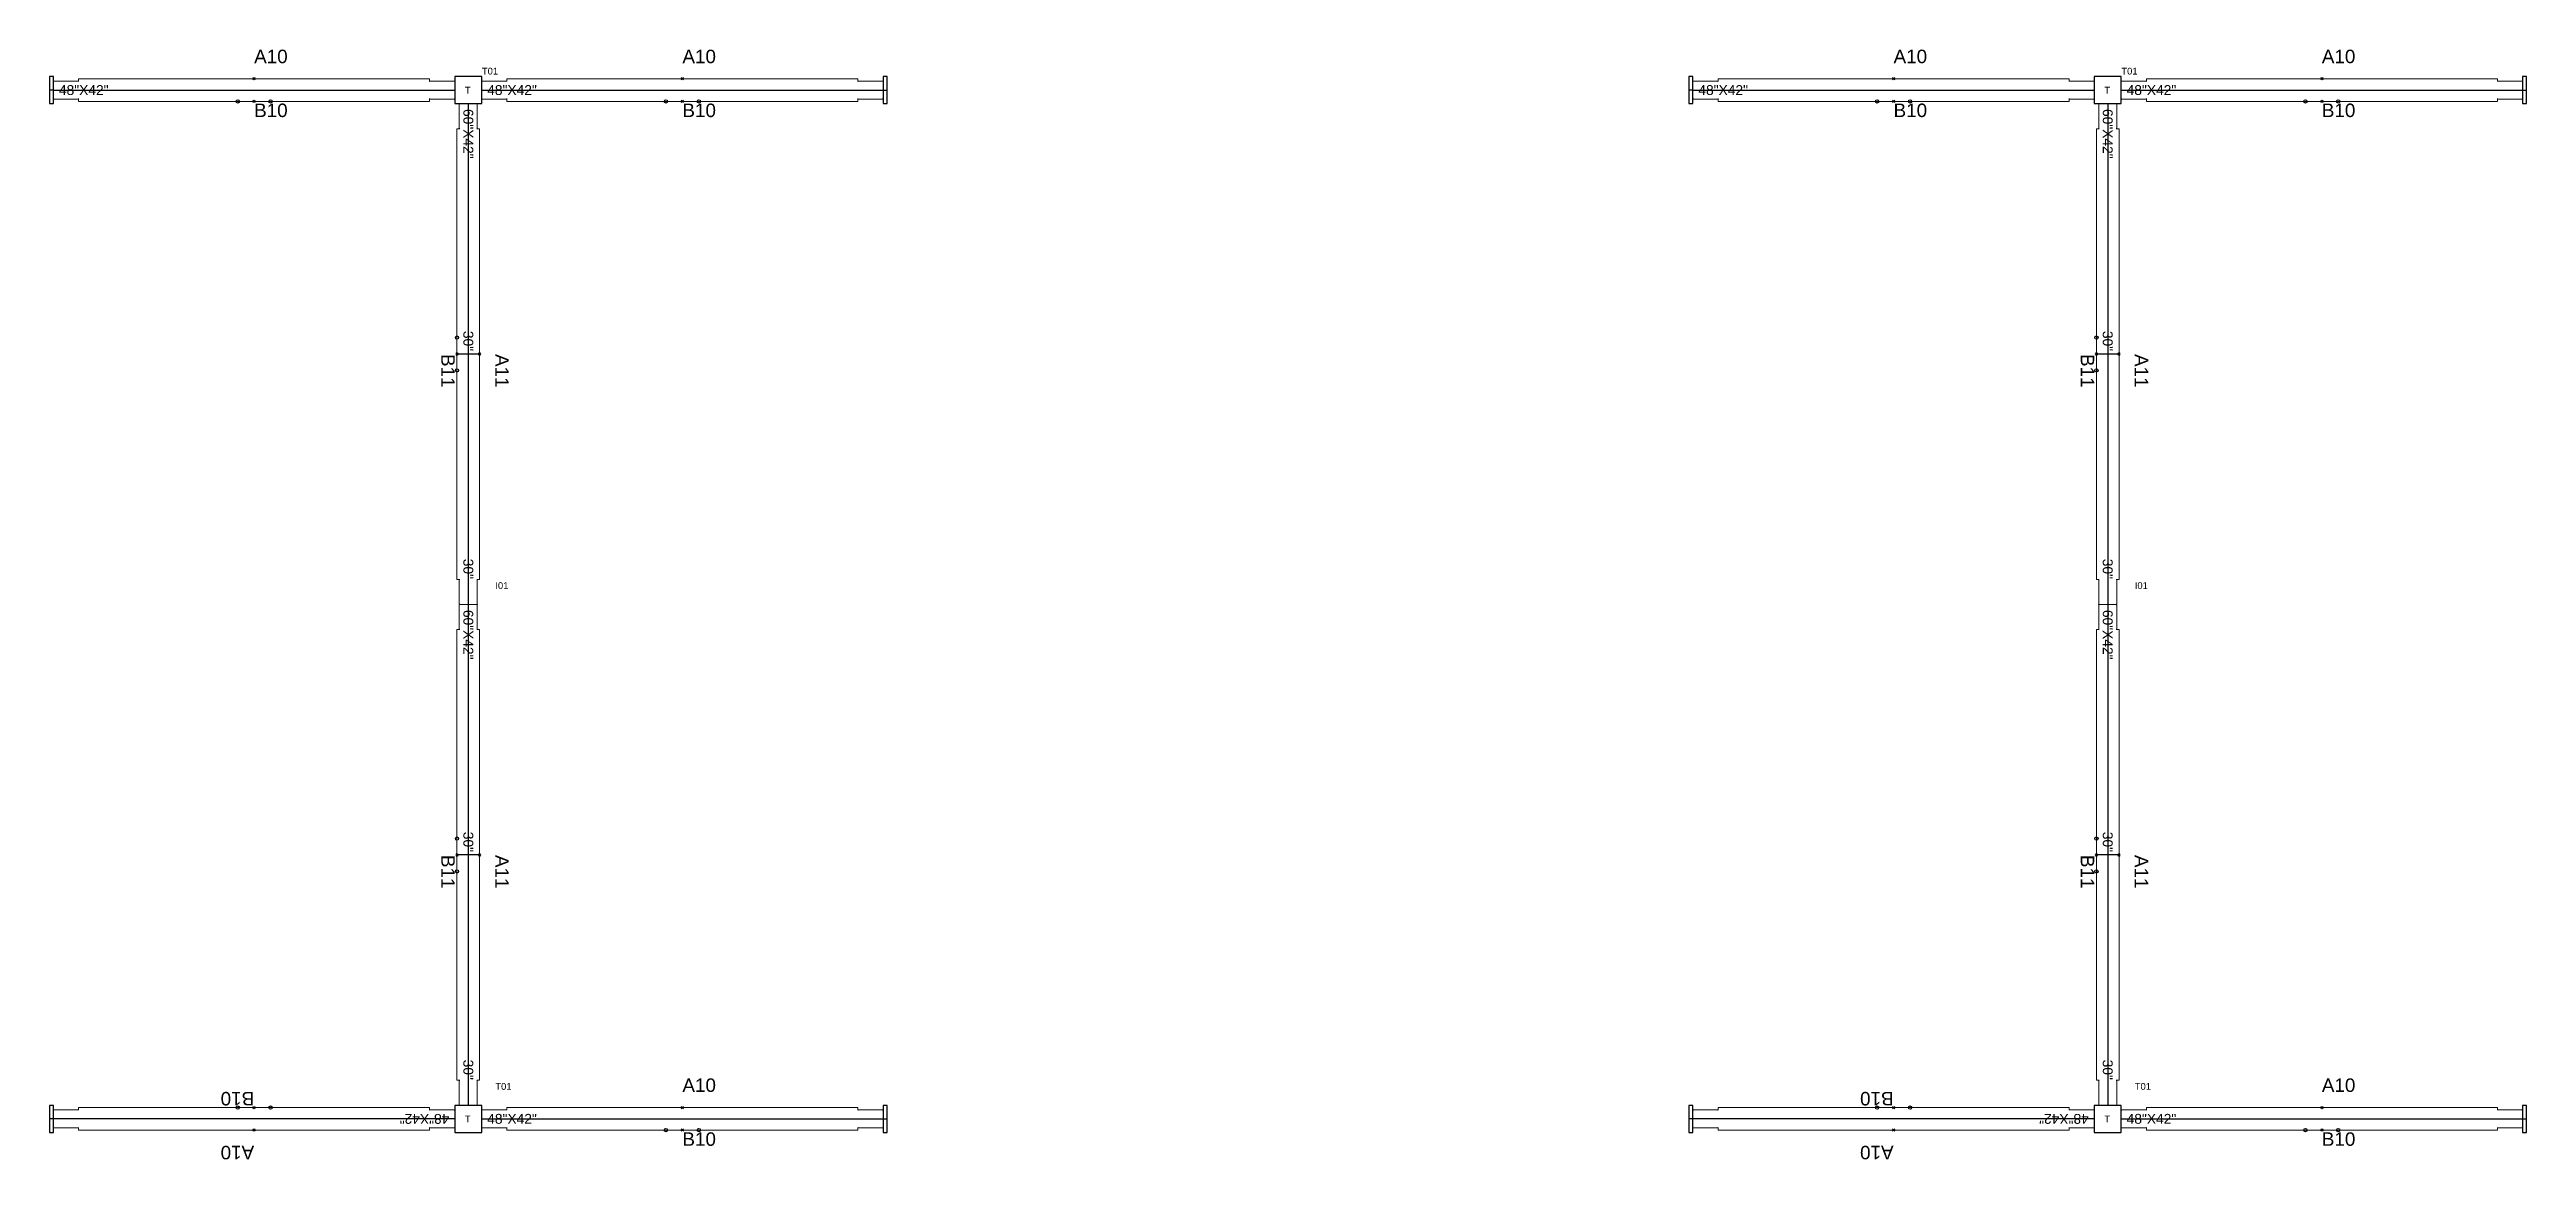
# Model space of a CAD drawing. Header units: millimetres. Extents: x 1390 to 1467.6, y 1790 to 1851.2.
# Drawn here: x 1441.92 to 1449.45, y 1790.05 to 1793.43 of the extents above; entities that cross this region are included whole.
import ezdxf

# ---------------------------------------------------------------- set-up
doc = ezdxf.new("R2010")
doc.units = ezdxf.units.MM
for name, color, linetype in [('DD2D', 7, 'Continuous'), ('DD2D_Geometry', 7, 'Continuous'), ('DDReportes', 7, 'Continuous'), ('Id Unión', 7, 'Continuous')]:
    doc.layers.add(name, color=color, linetype=linetype)
doc.styles.get("Standard").update_dxf_attribs({"font": 'arial.ttf'})

msp = doc.modelspace()

# ---------------------------------------------------------------- texts
at = {"layer": 'DD2D_Geometry'}
for p in [(1443.1859, 1793.2928), (1448.1701, 1793.2928), (1443.1859, 1790.1628), (1448.1701, 1790.1628)]:
    msp.add_text('T', height=0.0205, dxfattribs=at).set_placement(p)
at = {"layer": 'DDReportes'}
for s, p in [('A10', (1442.5452, 1793.3851)), ('A10', (1443.8472, 1793.3851)), ('A10', (1447.5293, 1793.3851)), ('A10', (1448.8313, 1793.3851)), ('B10', (1442.5452, 1793.2211)), ('B10', (1443.8472, 1793.2211)), ('B10', (1447.5293, 1793.2211)), ('B10', (1448.8313, 1793.2211)), ('A10', (1443.8472, 1790.2551)), ('A10', (1448.8313, 1790.2551)), ('B10', (1443.8472, 1790.0911)), ('B10', (1448.8313, 1790.0911))]:
    msp.add_text(s, height=0.041, dxfattribs=at).set_placement(p)
for s, rotation, p in [('B11', 270, (1443.1142, 1792.5001)), ('A11', 270, (1443.2782, 1792.5001)), ('B11', 270, (1448.0983, 1792.5001)), ('A11', 270, (1448.2623, 1792.5001)), ('A11', 270, (1443.2782, 1790.9761)), ('A11', 270, (1448.2623, 1790.9761)), ('B11', 270, (1443.1142, 1790.9761)), ('B11', 270, (1448.0983, 1790.9761)), ('B10', 180, (1442.5452, 1790.2551)), ('B10', 180, (1447.5293, 1790.2551)), ('A10', 180, (1442.5452, 1790.0911)), ('A10', 180, (1447.5293, 1790.0911))]:
    msp.add_text(s, height=0.041, rotation=rotation, dxfattribs=at).set_placement(p)
at = {"layer": 'Id Unión'}
for s, p in [('T01', (1443.2375, 1793.3506)), ('T01', (1448.2217, 1793.3506)), ('I01', (1443.2784, 1791.7855)), ('I01', (1448.2626, 1791.7855)), ('T01', (1443.2784, 1790.2615)), ('T01', (1448.2626, 1790.2615))]:
    msp.add_text(s, height=0.0205, dxfattribs=at).set_placement(p)

# ---------------------------------------------------------------- blocks, each defined once
blk = doc.blocks.new('DD101048422D')
at = {"color": 1, "linetype": 'Continuous', "lineweight": 0}
for p, q in [((0, -0.0255), (0, 0.0255)), ((0.0017, 0.0275), (0.0218, 0.0275)), ((0.002, 0.0275), (0.0215, 0.0275)), ((0.0747, 0.0275), (0.0215, 0.0275)), ((0.0747, 0.0275), (0.075, 0.0275)), ((0.0765, 0.026), (0.0765, 0.0343)), ((1.1435, 0.0343), (0.0765, 0.0343)), ((1.1435, 0.0343), (1.1435, 0.026)), ((1.1453, 0.0275), (1.145, 0.0275)), ((1.1453, 0.0275), (1.1985, 0.0275)), ((1.2183, 0.0275), (1.1982, 0.0275)), ((1.218, 0.0275), (1.1985, 0.0275)), ((1.22, -0.0255), (1.22, 0.0255)), ((0.025, -0.0275), (0.002, -0.0275)), ((0.025, -0.0275), (0.0747, -0.0275)), ((0.0747, -0.0275), (0.075, -0.0275)), ((0.0765, -0.0343), (0.0765, -0.026)), ((1.1435, -0.0343), (0.0765, -0.0343)), ((1.1435, -0.026), (1.1435, -0.0343)), ((1.1453, -0.0275), (1.145, -0.0275)), ((1.195, -0.0275), (1.1453, -0.0275)), ((1.195, -0.0275), (1.218, -0.0275))]:
    blk.add_line(p, q, dxfattribs=at)
at = {"color": 1}
for p, q in [((0.6065, 0.0379), (0.6135, 0.0308)), ((0.6065, 0.0308), (0.6135, 0.0379)), ((0.6065, -0.0379), (0.6135, -0.0308)), ((0.6065, -0.0308), (0.6135, -0.0379))]:
    blk.add_line(p, q, dxfattribs=at)
for centre in [(0.56, -0.0343), (0.66, -0.0343)]:
    blk.add_circle(centre, 0.005, dxfattribs=at)
at = {"color": 1, "linetype": 'Continuous', "lineweight": 0}
for centre, radius, start, end in [((0.002, 0.0255), 0.00203, 90, 180), ((0.075, 0.026), 0.00151, 10.02098, 90), ((0.075, 0.026), 0.00151, 0, 10.02098), ((1.145, 0.026), 0.00151, 90, 169.97902), ((1.145, 0.026), 0.00151, 169.97902, 180), ((1.145, 0.026), 0.00151, 169.97902, 180), ((1.218, 0.0255), 0.00203, 0, 90), ((0.002, -0.0255), 0.00203, 180, 270), ((0.075, -0.026), 0.00151, 270, 349.97902), ((0.075, -0.026), 0.00151, 349.97902, 0), ((1.145, -0.026), 0.00151, 180, 190.02098), ((1.145, -0.026), 0.00151, 180, 190.02098), ((1.145, -0.026), 0.00151, 190.02098, 270), ((1.218, -0.0255), 0.00203, 270, 0)]:
    blk.add_arc(centre, radius, start, end, dxfattribs=at)
at = {"color": 1}
for p in [(0.61, 0.0343), (0.61, -0.0343)]:
    blk.add_point(p, dxfattribs=at)
blk.add_text('48"X42"', height=0.03).set_placement((0.0165, -0.0149))
blk = doc.blocks.new('SPACE_DD10104842')
blk.add_blockref('DD101048422D', (0, 0))
blk = doc.blocks.new('DD101060422D')
at = {"color": 1, "linetype": 'Continuous', "lineweight": 0}
for p, q in [((0, -0.0255), (0, 0.0255)), ((0.0017, 0.0275), (0.0218, 0.0275)), ((0.002, 0.0275), (0.0215, 0.0275)), ((0.0747, 0.0275), (0.0215, 0.0275)), ((0.0747, 0.0275), (0.075, 0.0275)), ((0.0765, 0.026), (0.0765, 0.0343)), ((1.4475, 0.0343), (0.0765, 0.0343)), ((1.4475, 0.0343), (1.4475, 0.026)), ((1.4493, 0.0275), (1.449, 0.0275)), ((1.4493, 0.0275), (1.5025, 0.0275)), ((1.5223, 0.0275), (1.5022, 0.0275)), ((1.522, 0.0275), (1.5025, 0.0275)), ((1.524, -0.0255), (1.524, 0.0255)), ((0.025, -0.0275), (0.002, -0.0275)), ((0.025, -0.0275), (0.0747, -0.0275)), ((0.0747, -0.0275), (0.075, -0.0275)), ((0.0765, -0.0343), (0.0765, -0.026)), ((1.4475, -0.0343), (0.0765, -0.0343)), ((1.4475, -0.026), (1.4475, -0.0343)), ((1.4493, -0.0275), (1.449, -0.0275)), ((1.499, -0.0275), (1.4493, -0.0275)), ((1.499, -0.0275), (1.522, -0.0275))]:
    blk.add_line(p, q, dxfattribs=at)
at = {"color": 1}
for p, q in [((0.7585, 0.0379), (0.7655, 0.0308)), ((0.7585, 0.0308), (0.7655, 0.0379)), ((0.762, 0.0343), (0.762, -0.0343)), ((0.7585, -0.0379), (0.7655, -0.0308)), ((0.7585, -0.0308), (0.7655, -0.0379))]:
    blk.add_line(p, q, dxfattribs=at)
for centre in [(0.712, -0.0343), (0.812, -0.0343)]:
    blk.add_circle(centre, 0.005, dxfattribs=at)
at = {"color": 1, "linetype": 'Continuous', "lineweight": 0}
for centre, radius, start, end in [((0.002, 0.0255), 0.00203, 90, 180), ((0.075, 0.026), 0.00151, 10.02098, 90), ((0.075, 0.026), 0.00151, 0, 10.02098), ((1.449, 0.026), 0.00151, 90, 169.97902), ((1.449, 0.026), 0.00151, 169.97902, 180), ((1.449, 0.026), 0.00151, 169.97902, 180), ((1.522, 0.0255), 0.00203, 0, 90), ((0.002, -0.0255), 0.00203, 180, 270), ((0.075, -0.026), 0.00151, 270, 349.97902), ((0.075, -0.026), 0.00151, 349.97902, 0), ((1.449, -0.026), 0.00151, 180, 190.02098), ((1.449, -0.026), 0.00151, 180, 190.02098), ((1.449, -0.026), 0.00151, 190.02098, 270), ((1.522, -0.0255), 0.00203, 270, 0)]:
    blk.add_arc(centre, radius, start, end, dxfattribs=at)
at = {"color": 1}
for p in [(0.762, 0.0343), (0.762, -0.0343)]:
    blk.add_point(p, dxfattribs=at)
for s, p in [('60"X42"', (0.0165, -0.0149)), ('30"', (0.6916, -0.0149)), ('30"', (1.3849, -0.0149))]:
    blk.add_text(s, height=0.03).set_placement(p)
blk = doc.blocks.new('SPACE_DD10106042')
blk.add_blockref('DD101060422D', (0, 0))
blk = doc.blocks.new('DD3021422D')
for p, q in [((0, 0.041), (0, -0.041)), ((0.012, 0.041), (0, 0.041)), ((0.012, -0.041), (0.012, 0.041)), ((0, -0.041), (0.012, -0.041))]:
    blk.add_line(p, q)
blk = doc.blocks.new('SPACE_DD302142')
blk.add_blockref('DD3021422D', (0, 0))

# ---------------------------------------------------------------- linework, layer by layer
at = {"layer": 'DD2D'}
for p, q in [((1441.9352, 1793.3031), (1441.9232, 1793.3031)), ((1441.9352, 1793.3031), (1443.1552, 1793.3031)), ((1443.1552, 1793.3031), (1443.1553, 1793.3031)), ((1443.1962, 1793.2621), (1443.1962, 1791.7381)), ((1443.2372, 1793.3031), (1444.4572, 1793.3031)), ((1444.4572, 1793.3031), (1444.4692, 1793.3031)), ((1446.9193, 1793.3031), (1446.9073, 1793.3031)), ((1446.9193, 1793.3031), (1448.1393, 1793.3031)), ((1448.1393, 1793.3031), (1448.1394, 1793.3031)), ((1448.1803, 1793.2621), (1448.1803, 1791.7381)), ((1448.2213, 1793.3031), (1449.4413, 1793.3031)), ((1449.4413, 1793.3031), (1449.4533, 1793.3031)), ((1443.1962, 1791.7381), (1443.1962, 1791.738)), ((1443.1962, 1791.7381), (1443.1962, 1790.2141)), ((1448.1803, 1791.7381), (1448.1803, 1791.738)), ((1448.1803, 1791.7381), (1448.1803, 1790.2141)), ((1441.9352, 1790.1731), (1441.9232, 1790.1731)), ((1443.1552, 1790.1731), (1441.9352, 1790.1731)), ((1443.1962, 1790.2141), (1443.1962, 1790.214)), ((1443.2372, 1790.1731), (1444.4572, 1790.1731)), ((1444.4572, 1790.1731), (1444.4692, 1790.1731)), ((1446.9193, 1790.1731), (1446.9073, 1790.1731)), ((1448.1393, 1790.1731), (1446.9193, 1790.1731)), ((1448.1803, 1790.2141), (1448.1803, 1790.214)), ((1448.2213, 1790.1731), (1449.4413, 1790.1731)), ((1449.4413, 1790.1731), (1449.4533, 1790.1731))]:
    msp.add_line(p, q, dxfattribs=at)
at = {"layer": 'DD2D_Geometry'}
for points in [[(1443.1552, 1793.2621), (1443.2373, 1793.2621), (1443.2373, 1793.3441), (1443.1552, 1793.3441)], [(1448.1393, 1793.2621), (1448.2214, 1793.2621), (1448.2214, 1793.3441), (1448.1393, 1793.3441)], [(1443.1962, 1791.738), (1443.1962, 1791.738), (1443.1962, 1791.7381), (1443.1962, 1791.7381)], [(1448.1803, 1791.738), (1448.1803, 1791.738), (1448.1803, 1791.7381), (1448.1803, 1791.7381)], [(1443.1552, 1790.2141), (1443.1552, 1790.132), (1443.2372, 1790.132), (1443.2372, 1790.2141)], [(1448.1393, 1790.2141), (1448.1393, 1790.132), (1448.2213, 1790.132), (1448.2213, 1790.2141)]]:
    msp.add_lwpolyline(points, close=True, dxfattribs=at)

# ---------------------------------------------------------------- block references
for name, p, rotation in [('SPACE_DD302142', (1441.9352, 1793.3031), 180), ('SPACE_DD302142', (1446.9193, 1793.3031), 180), ('SPACE_DD10106042', (1443.1962, 1793.2621), 270), ('SPACE_DD10106042', (1448.1803, 1793.2621), 270), ('SPACE_DD10106042', (1443.1962, 1791.7381), 270), ('SPACE_DD10106042', (1448.1803, 1791.7381), 270), ('SPACE_DD302142', (1441.9352, 1790.1731), 180), ('SPACE_DD10104842', (1443.1552, 1790.1731), 180), ('SPACE_DD302142', (1446.9193, 1790.1731), 180), ('SPACE_DD10104842', (1448.1393, 1790.1731), 180)]:
    msp.add_blockref(name, p, dxfattribs=dict(at, rotation=rotation))
for name, p in [('SPACE_DD10104842', (1441.9352, 1793.3031)), ('SPACE_DD10104842', (1443.2372, 1793.3031)), ('SPACE_DD302142', (1444.4572, 1793.3031)), ('SPACE_DD10104842', (1446.9193, 1793.3031)), ('SPACE_DD10104842', (1448.2213, 1793.3031)), ('SPACE_DD302142', (1449.4413, 1793.3031)), ('SPACE_DD10104842', (1443.2372, 1790.1731)), ('SPACE_DD302142', (1444.4572, 1790.1731)), ('SPACE_DD10104842', (1448.2213, 1790.1731)), ('SPACE_DD302142', (1449.4413, 1790.1731))]:
    msp.add_blockref(name, p, dxfattribs=at)

msp.set_redraw_order([(e.dxf.handle, doc.entitydb.next_handle()) for e in msp.query("TEXT MTEXT ATTDEF DIMENSION ARC_DIMENSION")])  # texts and dimensions are drawn at this point

doc.saveas('drawing.dxf')
